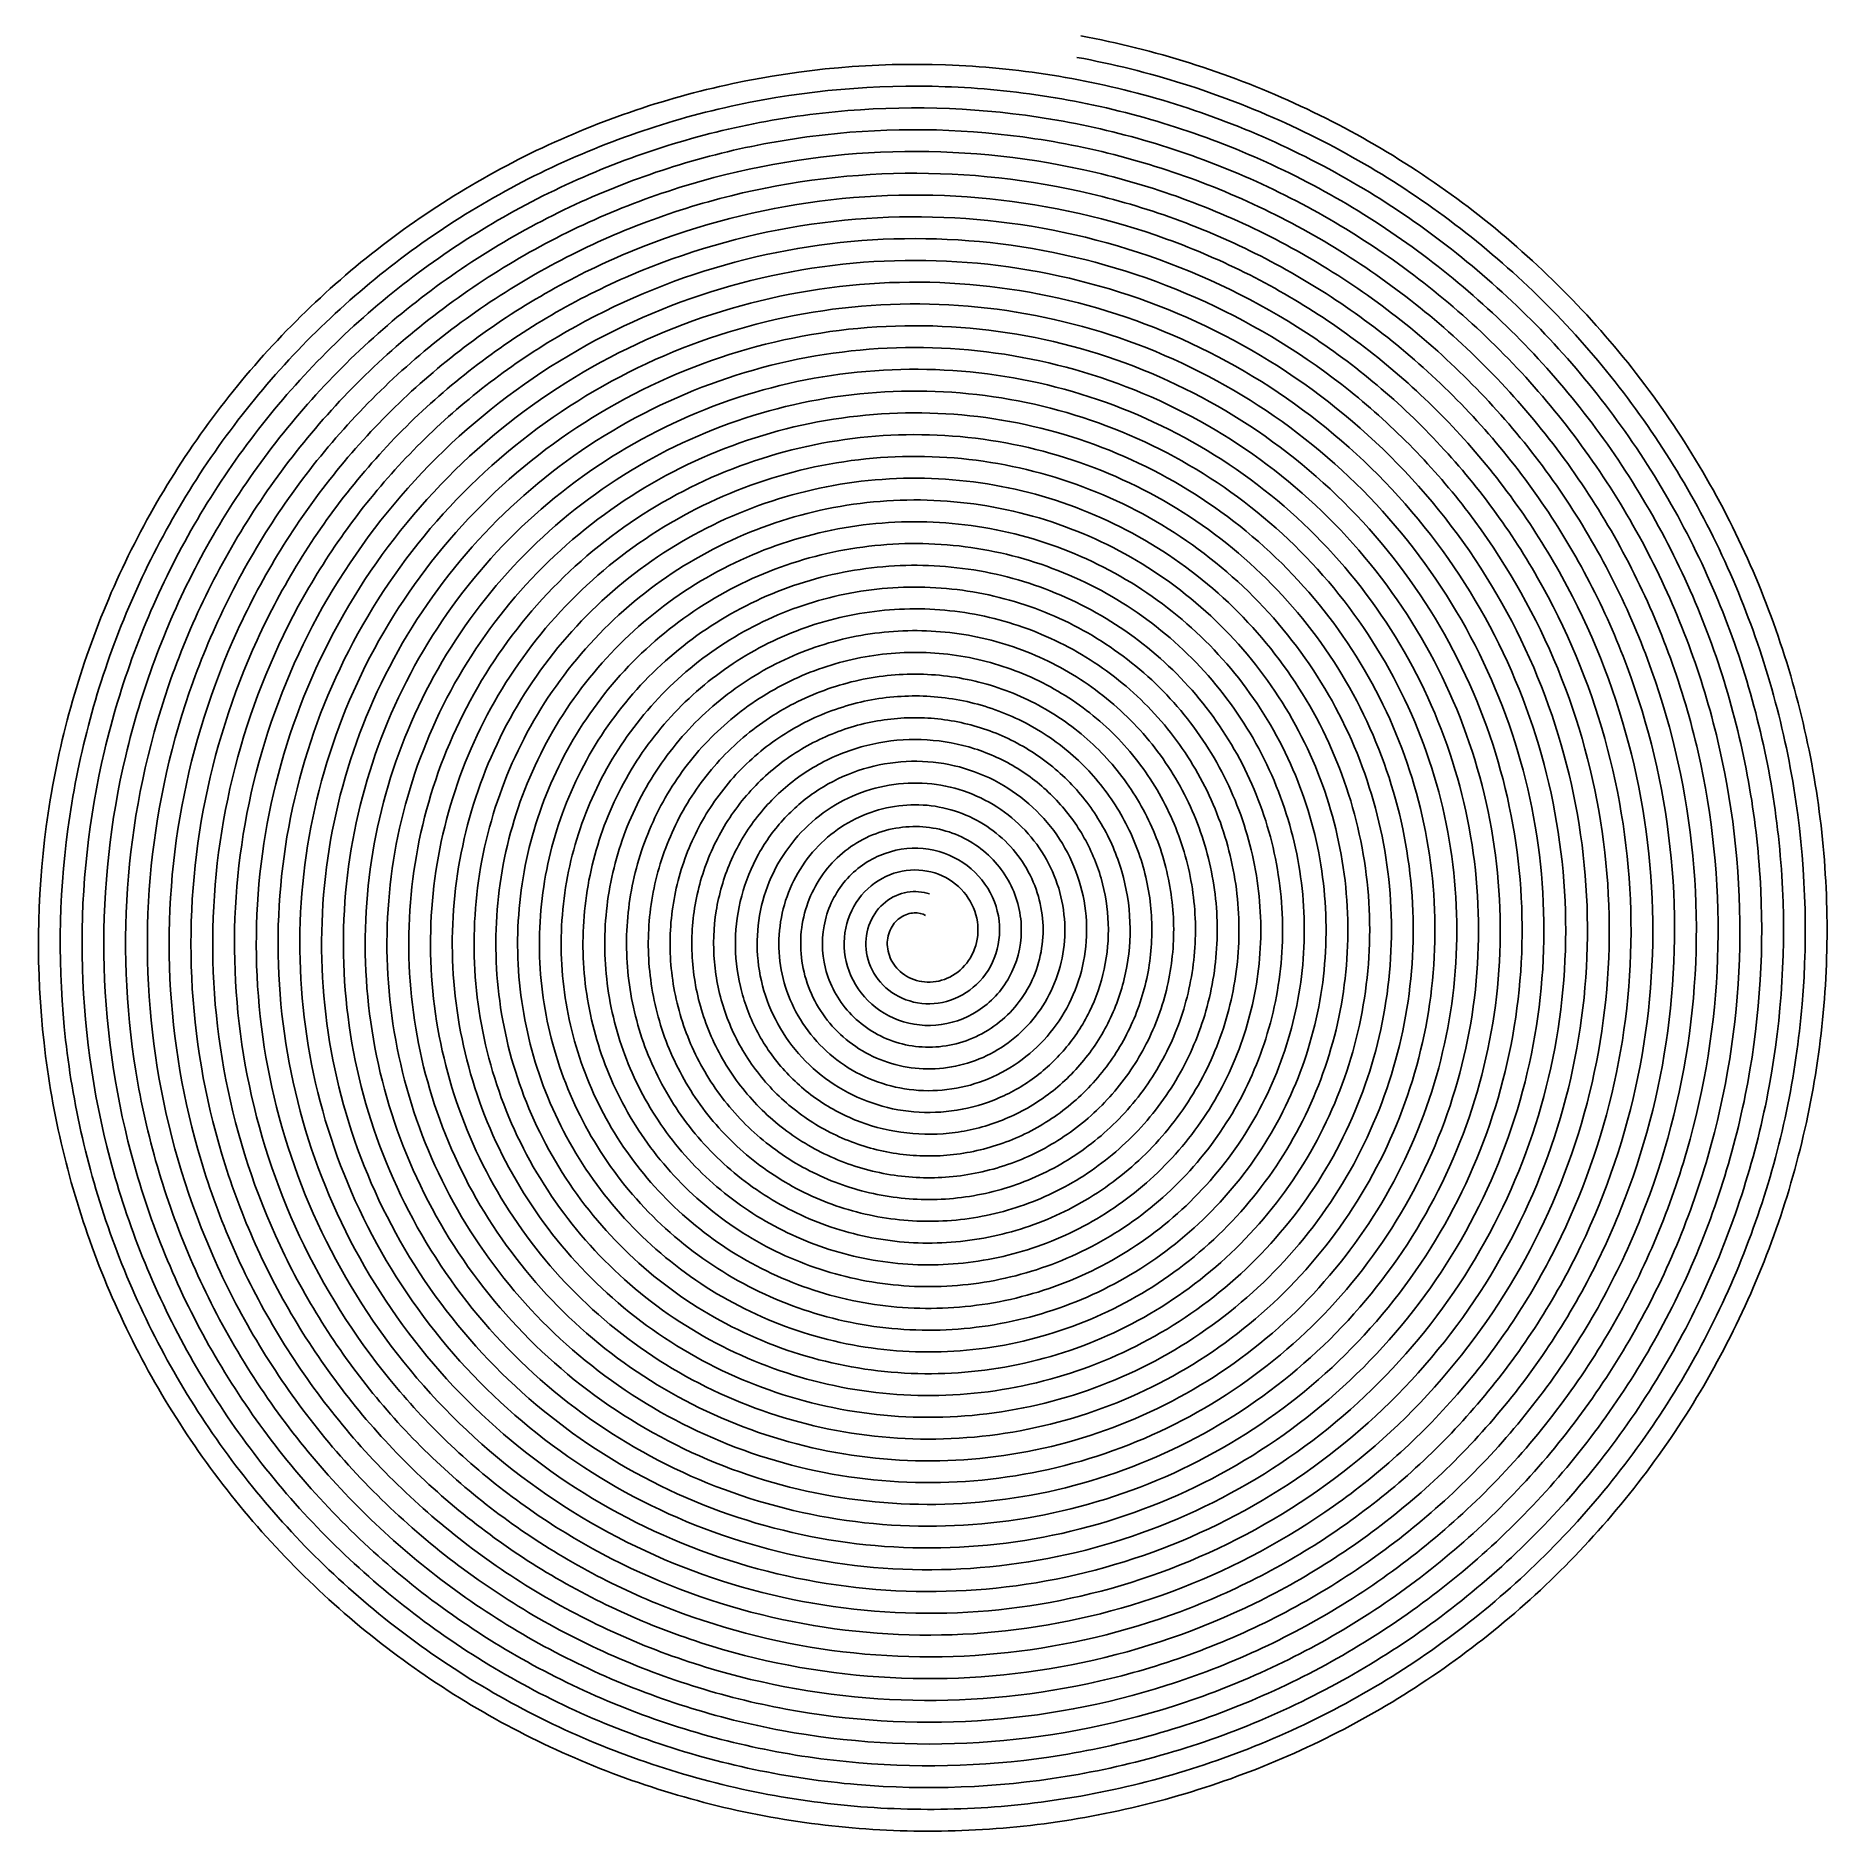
# Model space of a CAD drawing. Header units: millimetres. Extents: x -40.7 to 41.7, y -41.1 to 41.4.
import ezdxf

# ---------------------------------------------------------------- set-up
doc = ezdxf.new("R2010")
doc.units = ezdxf.units.MM

msp = doc.modelspace()

# ---------------------------------------------------------------- linework, layer by layer
at = {"color": 7, "linetype": 'Continuous', "lineweight": 25}
for points, knots in [([(0.347, 1.97), (0.034, 2.078), (-0.319, 2.11), (-1.022, 1.989), (-1.371, 1.836), (-1.97, 1.362), (-2.219, 1.04), (-2.536, 0.29), (-2.605, -0.138), (-2.521, -0.999), (-2.368, -1.432), (-1.854, -2.19), (-1.494, -2.515), (-0.636, -2.961), (-0.138, -3.08), (0.879, -3.063), (1.399, -2.925), (2.33, -2.4), (2.74, -2.013), (3.337, -1.066), (3.522, -0.506), (3.601, 0.662), (3.494, 1.268), (2.988, 2.38), (2.589, 2.884), (1.575, 3.653), (0.961, 3.917), (-0.346, 4.122), (-1.038, 4.061), (-2.335, 3.605), (-2.937, 3.209), (-3.897, 2.155), (-4.252, 1.497), (-4.611, 0.065), (-4.613, -0.708), (-4.238, -2.189), (-3.861, -2.894), (-2.795, -4.059), (-2.107, -4.516), (-0.569, -5.054), (0.279, -5.134), (1.939, -4.873), (2.749, -4.532), (4.128, -3.485), (4.697, -2.781), (5.439, -1.16), (5.611, -0.245), (5.496, 1.585), (5.207, 2.497), (4.213, 4.099), (3.508, 4.785), (1.831, 5.752), (0.861, 6.031), (-1.125, 6.091), (-2.138, 5.873), (-3.963, 4.965), (-4.772, 4.277), (-5.981, 2.574), (-6.379, 1.56), (-6.579, -0.033), (-6.58, -0.575), (-6.45, -1.65), (-6.318, -2.182), (-5.925, -3.205), (-5.664, -3.695), (-5.026, -4.601), (-4.65, -5.018), (-3.801, -5.75), (-3.329, -6.066), (-2.316, -6.575), (-1.775, -6.769), (-0.656, -7.019), (-0.078, -7.075), (1.081, -7.045), (1.662, -6.959), (2.791, -6.644), (3.339, -6.416), (4.368, -5.829), (4.85, -5.471), (5.715, -4.643), (6.098, -4.173), (6.743, -3.148), (7.003, -2.593), (7.382, -1.43), (7.501, -0.822), (7.587, 0.411), (7.554, 1.036), (7.335, 2.265), (7.149, 2.869), (6.632, 4.02), (6.301, 4.566), (5.511, 5.567), (5.053, 6.02), (4.033, 6.806), (3.473, 7.138), (2.281, 7.657), (1.65, 7.845), (0.356, 8.061), (-0.308, 8.089), (-1.629, 7.982), (-2.286, 7.847), (-3.554, 7.418), (-4.164, 7.124), (-5.3, 6.392), (-5.825, 5.955), (-6.757, 4.959), (-7.164, 4.402), (-7.832, 3.198), (-8.094, 2.553), (-8.452, 1.21), (-8.55, 0.514), (-8.571, -0.888), (-8.495, -1.593), (-8.172, -2.971), (-7.925, -3.642), (-7.271, -4.911), (-6.864, -5.508), (-5.912, -6.589), (-5.367, -7.073), (-4.17, -7.897), (-3.518, -8.237), (-2.145, -8.75), (-1.424, -8.923), (0.046, -9.087), (0.794, -9.079), (2.272, -8.88), (3.002, -8.688), (4.399, -8.131), (5.066, -7.764), (6.295, -6.876), (6.858, -6.354), (7.843, -5.183), (8.265, -4.535), (8.941, -3.148), (9.195, -2.411), (9.516, -0.889), (9.584, -0.105), (9.525, 1.462), (9.398, 2.245), (8.956, 3.763), (8.64, 4.498), (7.836, 5.873), (7.347, 6.514), (6.224, 7.662), (5.589, 8.169), (4.208, 9.016), (3.463, 9.356), (1.907, 9.845), (1.095, 9.995), (-0.547, 10.092), (-1.377, 10.039), (-3.006, 9.731), (-3.804, 9.476), (-5.321, 8.776), (-6.039, 8.331), (-7.35, 7.275), (-7.942, 6.665), (-8.965, 5.312), (-9.394, 4.569), (-10.062, 2.997), (-10.3, 2.166), (-10.566, 0.465), (-10.595, -0.405), (-10.44, -2.132), (-10.255, -2.989), (-9.68, -4.638), (-9.289, -5.431), (-8.323, -6.901), (-7.747, -7.58), (-6.443, -8.78), (-5.714, -9.302), (-4.146, -10.155), (-3.306, -10.486), (-1.565, -10.936), (-0.664, -11.054), (1.147, -11.066), (2.056, -10.961), (3.828, -10.53), (4.69, -10.204), (6.316, -9.349), (7.078, -8.819), (8.456, -7.586), (9.072, -6.883), (10.116, -5.341), (10.544, -4.503), (11.186, -2.742), (11.4, -1.818), (11.596, 0.059), (11.578, 1.013), (11.31, 2.894), (11.059, 3.821), (10.336, 5.593), (9.865, 6.437), (8.726, 7.99), (8.058, 8.698), (6.566, 9.936), (5.741, 10.464), (3.981, 11.307), (3.046, 11.622), (1.121, 12.014), (0.132, 12.092), (-1.843, 12.004), (-2.828, 11.838), (-4.735, 11.268), (-5.656, 10.865), (-7.378, 9.843), (-8.179, 9.224), (-9.609, 7.805), (-10.24, 7.004), (-11.289, 5.269), (-11.708, 4.334), (-12.308, 2.383), (-12.488, 1.368), (-12.596, -0.683), (-12.524, -1.719), (-12.128, -3.747), (-11.804, -4.739), (-10.921, -6.622), (-10.362, -7.511), (-9.04, -9.133), (-8.277, -9.864), (-6.59, -11.123), (-5.666, -11.65), (-3.712, -12.466), (-2.682, -12.754), (-0.575, -13.072), (0.501, -13.102), (2.634, -12.897), (3.691, -12.663), (5.723, -11.941), (6.697, -11.454), (8.503, -10.253), (9.334, -9.54), (10.803, -7.926), (11.439, -7.027), (12.477, -5.094), (12.879, -4.06), (13.419, -1.92), (13.557, -0.814), (13.561, 1.406), (13.426, 2.519), (12.887, 4.685), (12.483, 5.739), (11.427, 7.72), (10.775, 8.649), (9.261, 10.324), (8.398, 11.07), (6.512, 12.334), (5.488, 12.851), (3.338, 13.623), (2.213, 13.877), (-0.072, 14.104), (-1.232, 14.077), (-3.516, 13.74), (-4.641, 13.43), (-6.787, 12.542), (-7.808, 11.965), (-9.684, 10.575), (-10.539, 9.763), (-12.029, 7.948), (-12.664, 6.947), (-13.673, 4.814), (-14.048, 3.682), (-14.511, 1.354), (-14.6, 0.159), (-14.483, -2.224), (-14.277, -3.412), (-13.581, -5.707), (-13.09, -6.815), (-11.85, -8.883), (-11.1, -9.843), (-9.386, -11.557), (-8.42, -12.31), (-6.329, -13.562), (-5.204, -14.061), (-2.859, -14.771), (-1.64, -14.982), (0.82, -15.101), (2.06, -15.009), (4.487, -14.524), (5.674, -14.131), (7.923, -13.065), (8.984, -12.393), (10.916, -10.804), (11.786, -9.889), (13.281, -7.868), (13.906, -6.763), (14.87, -4.427), (15.209, -3.197), (15.578, -0.685), (15.608, 0.597), (15.355, 3.136), (15.071, 4.394), (14.203, 6.807), (13.619, 7.963), (12.184, 10.104), (11.332, 11.089), (9.41, 12.825), (8.339, 13.577), (6.041, 14.8), (4.814, 15.271), (2.275, 15.902), (0.964, 16.061), (-1.665, 16.056), (-2.982, 15.891), (-5.543, 15.244), (-6.787, 14.762), (-9.125, 13.505), (-10.219, 12.731), (-12.191, 10.936), (-13.069, 9.914), (-14.552, 7.682), (-15.158, 6.472), (-16.059, 3.935), (-16.354, 2.608), (-16.612, -0.085), (-16.576, -1.451), (-16.17, -4.139), (-15.8, -5.461), (-14.748, -7.981), (-14.066, -9.179), (-12.425, -11.378), (-11.467, -12.379), (-9.331, -14.122), (-8.153, -14.863), (-5.646, -16.04), (-4.317, -16.475), (-1.587, -17.009), (-0.186, -17.108), (2.605, -16.962), (3.995, -16.717), (6.679, -15.893), (7.973, -15.315), (10.388, -13.857), (11.508, -12.977), (13.504, -10.967), (14.381, -9.836), (15.835, -7.39), (16.413, -6.074), (17.233, -3.336), (17.475, -1.913), (17.606, 0.956), (17.494, 2.401), (16.921, 5.228), (16.459, 6.609), (15.21, 9.223), (14.423, 10.456), (12.568, 12.699), (11.501, 13.708), (9.146, 15.439), (7.86, 16.162), (5.143, 17.274), (3.713, 17.664), (0.795, 18.084), (-0.693, 18.115), (-3.639, 17.812), (-5.096, 17.479), (-7.892, 16.465), (-9.23, 15.785), (-11.706, 14.114), (-12.843, 13.125), (-14.848, 10.894), (-15.714, 9.652), (-17.122, 6.989), (-17.663, 5.568), (-18.385, 2.63), (-18.565, 1.114), (-18.551, -1.924), (-18.356, -3.445), (-17.601, -6.4), (-17.041, -7.835), (-15.584, -10.529), (-14.687, -11.789), (-12.61, -14.059), (-11.43, -15.067), (-8.853, -16.771), (-7.457, -17.465), (-4.532, -18.495), (-3.002, -18.831), (0.099, -19.121), (1.67, -19.074), (4.761, -18.599), (6.28, -18.171), (9.175, -16.954), (10.55, -16.166), (13.073, -14.275), (14.22, -13.171), (16.215, -10.714), (17.062, -9.359), (18.406, -6.479), (18.901, -4.953), (19.506, -1.82), (19.616, -0.213), (19.441, 2.987), (19.156, 4.578), (18.205, 7.651), (17.539, 9.132), (15.863, 11.893), (14.853, 13.172), (12.548, 15.452), (11.252, 16.451), (8.45, 18.108), (6.945, 18.766), (3.812, 19.696), (2.185, 19.969), (-1.092, 20.11), (-2.743, 19.979), (-5.969, 19.317), (-7.544, 18.786), (-10.524, 17.355), (-11.929, 16.454), (-14.482, 14.333), (-15.629, 13.113), (-17.598, 10.424), (-18.418, 8.956), (-19.678, 5.858), (-20.119, 4.229), (-20.59, 0.905), (-20.621, -0.789), (-20.27, -4.141), (-19.887, -5.798), (-18.727, -8.976), (-17.95, -10.496), (-16.045, -13.307), (-14.918, -14.598), (-12.377, -16.87), (-10.964, -17.852), (-7.937, -19.445), (-6.322, -20.056), (-2.985, -20.868), (-1.264, -21.069), (2.183, -21.046), (3.908, -20.822), (7.258, -19.958), (8.883, -19.319), (11.934, -17.662), (13.36, -16.643), (15.926, -14.285), (17.066, -12.946), (18.989, -10.024), (19.772, -8.442), (20.932, -5.128), (21.308, -3.397), (21.629, 0.112), (21.573, 1.889), (21.029, 5.383), (20.542, 7.1), (19.16, 10.369), (18.266, 11.921), (16.124, 14.767), (14.876, 16.06), (12.096, 18.308), (10.565, 19.262), (7.311, 20.772), (5.588, 21.328), (2.052, 22.004), (0.239, 22.125), (-3.368, 21.921), (-5.162, 21.596), (-8.623, 20.518), (-10.291, 19.764), (-13.397, 17.87), (-14.837, 16.73), (-17.399, 14.129), (-18.522, 12.668), (-20.381, 9.511), (-21.118, 7.815), (-22.159, 4.288), (-22.462, 2.458), (-22.615, -1.228), (-22.464, -3.084), (-21.713, -6.71), (-21.114, -8.479), (-19.499, -11.825), (-18.484, -13.401), (-16.097, -16.265), (-14.725, -17.551), (-11.703, -19.756), (-10.053, -20.674), (-6.574, -22.082), (-4.745, -22.573), (-1.015, -23.096), (0.886, -23.128), (4.643, -22.727), (6.501, -22.295), (10.06, -20.989), (11.763, -20.115), (14.909, -17.976), (16.352, -16.71), (18.893, -13.861), (19.989, -12.277), (21.767, -8.884), (22.448, -7.076), (23.351, -3.34), (23.573, -1.414), (23.541, 2.442), (23.287, 4.371), (22.316, 8.115), (21.598, 9.931), (19.74, 13.338), (18.599, 14.93), (15.96, 17.793), (14.461, 19.065), (11.195, 21.207), (9.426, 22.079), (5.725, 23.368), (3.792, 23.785), (-0.125, 24.137), (-2.108, 24.072), (-6.006, 23.459), (-7.92, 22.912), (-11.563, 21.366), (-13.292, 20.367), (-16.461, 17.974), (-17.9, 16.58), (-20.4, 13.479), (-21.461, 11.771), (-23.138, 8.144), (-23.754, 6.224), (-24.501, 2.285), (-24.633, 0.266), (-24.4, -3.749), (-24.036, -5.745), (-22.83, -9.596), (-21.989, -11.449), (-19.877, -14.902), (-18.607, -16.501), (-15.71, -19.346), (-14.084, -20.592), (-10.571, -22.655), (-8.685, -23.471), (-4.765, -24.621), (-2.731, -24.956), (1.365, -25.119), (3.426, -24.949), (7.45, -24.11), (9.414, -23.442), (13.126, -21.644), (14.874, -20.515), (18.048, -17.861), (19.473, -16.337), (21.914, -12.981), (22.929, -11.15), (24.486, -7.289), (25.028, -5.26), (25.602, -1.125), (25.635, 0.982), (25.185, 5.146), (24.703, 7.203), (23.251, 11.145), (22.28, 13.029), (19.906, 16.51), (18.503, 18.107), (15.344, 20.915), (13.59, 22.127), (9.832, 24.09), (7.829, 24.841), (3.695, 25.834), (1.564, 26.077), (-2.701, 26.036), (-4.834, 25.752), (-8.973, 24.673), (-10.979, 23.877), (-14.743, 21.818), (-16.501, 20.555), (-19.661, 17.634), (-21.063, 15.977), (-23.426, 12.365), (-24.386, 10.411), (-25.804, 6.321), (-26.262, 4.186), (-26.645, -0.138), (-26.571, -2.327), (-25.889, -6.628), (-25.283, -8.739), (-23.572, -12.757), (-22.467, -14.664), (-19.823, -18.155), (-18.284, -19.741), (-14.861, -22.493), (-12.977, -23.661), (-8.976, -25.504), (-6.859, -26.181), (-2.518, -26.999), (-0.293, -27.141), (4.13, -26.879), (6.328, -26.475), (10.568, -25.142), (12.608, -24.214), (16.407, -21.884), (18.166, -20.483), (21.294, -17.291), (22.663, -15.5), (24.928, -11.632), (25.823, -9.556), (27.084, -5.241), (27.449, -3.003), (27.624, 1.501), (27.434, 3.767), (26.506, 8.191), (25.769, 10.349), (23.789, 14.427), (22.546, 16.347), (19.626, 19.831), (17.949, 21.395), (14.259, 24.072), (12.246, 25.185), (8.005, 26.891), (5.776, 27.483), (1.234, 28.108), (-1.078, 28.141), (-5.648, 27.642), (-7.905, 27.111), (-12.229, 25.512), (-14.295, 24.445), (-18.112, 21.837), (-19.862, 20.295), (-22.938, 16.828), (-24.264, 14.902), (-26.412, 10.78), (-27.233, 8.583), (-28.317, 4.05), (-28.581, 1.714), (-28.531, -2.96), (-28.218, -5.297), (-27.03, -9.83), (-26.156, -12.027), (-23.897, -16.147), (-22.511, -18.071), (-19.309, -21.528), (-17.493, -23.062), (-13.536, -25.644), (-11.396, -26.693), (-6.918, -28.241), (-4.581, -28.74), (0.152, -29.154), (2.546, -29.069), (7.25, -28.319), (9.559, -27.654), (13.951, -25.778), (16.035, -24.568), (19.85, -21.673), (21.581, -19.989), (24.586, -16.244), (25.86, -14.184), (27.87, -9.809), (28.607, -7.495), (29.497, -2.75), (29.649, -0.32), (29.358, 4.511), (28.915, 6.912), (27.455, 11.54), (26.438, 13.767), (23.891, 17.912), (22.36, 19.83), (18.872, 23.241), (16.915, 24.733), (12.692, 27.201), (10.426, 28.176), (5.718, 29.547), (3.276, 29.943), (-1.637, 30.129), (-4.108, 29.919), (-8.932, 28.903), (-11.284, 28.097), (-15.728, 25.933), (-17.819, 24.576), (-21.614, 21.39), (-23.317, 19.561), (-26.231, 15.537), (-27.441, 13.343), (-29.295, 8.72), (-29.938, 6.292), (-30.614, 1.344), (-30.648, -1.174), (-30.1, -6.15), (-29.519, -8.608), (-27.774, -13.314), (-26.611, -15.562), (-23.767, -19.713), (-22.088, -21.616), (-18.311, -24.961), (-16.215, -26.402), (-11.727, -28.734), (-9.337, -29.625), (-4.405, -30.8), (-1.864, -31.085), (3.219, -31.026), (5.76, -30.683), (10.688, -29.387), (13.075, -28.435), (17.552, -25.975), (19.641, -24.467), (23.396, -20.984), (25.06, -19.009), (27.863, -14.707), (29, -12.381), (30.677, -7.515), (31.217, -4.975), (31.662, 0.165), (31.568, 2.766), (30.749, 7.873), (30.024, 10.379), (27.984, 15.145), (26.668, 17.406), (23.523, 21.544), (21.693, 23.421), (17.626, 26.679), (15.39, 28.059), (10.642, 30.237), (8.13, 31.034), (2.983, 31.994), (0.347, 32.157), (-4.892, 31.838), (-7.495, 31.354), (-12.512, 29.767), (-14.925, 28.663), (-19.417, 25.897), (-21.495, 24.236), (-25.188, 20.453), (-26.804, 18.331), (-29.474, 13.753), (-30.528, 11.296), (-32.009, 6.194), (-32.436, 3.549), (-32.633, -1.774), (-32.404, -4.45), (-31.299, -9.673), (-30.424, -12.219), (-28.078, -17.029), (-26.607, -19.292), (-23.154, -23.397), (-21.173, -25.238), (-16.815, -28.389), (-14.44, -29.697), (-9.436, -31.699), (-6.807, -32.392), (-1.454, -33.12), (1.27, -33.154), (6.653, -32.558), (9.31, -31.927), (14.398, -30.036), (16.828, -28.776), (21.315, -25.698), (23.371, -23.88), (26.983, -19.795), (28.54, -17.527), (31.057, -12.675), (32.018, -10.091), (33.284, -4.76), (33.588, -2.014), (33.521, 3.478), (33.148, 6.223), (31.745, 11.545), (30.714, 14.123), (28.053, 18.957), (26.423, 21.212), (22.659, 25.263), (20.524, 27.059), (15.878, 30.081), (13.365, 31.307), (8.111, 33.114), (5.37, 33.694), (-0.178, 34.17), (-2.985, 34.067), (-8.495, 33.179), (-11.198, 32.395), (-16.339, 30.19), (-18.777, 28.769), (-23.238, 25.372), (-25.262, 23.397), (-28.772, 19.009), (-30.259, 16.596), (-32.603, 11.474), (-33.46, 8.766), (-34.492, 3.216), (-34.666, 0.374), (-34.317, -5.273), (-33.794, -8.079), (-32.079, -13.484), (-30.888, -16.084), (-27.904, -20.922), (-26.113, -23.159), (-22.034, -27.136), (-19.747, -28.875), (-14.813, -31.747), (-12.167, -32.881), (-6.67, -34.472), (-3.821, -34.93), (1.91, -35.138), (4.791, -34.889), (10.414, -33.696), (13.154, -32.752), (18.33, -30.223), (20.764, -28.638), (25.18, -24.918), (27.16, -22.785), (30.547, -18.093), (31.953, -15.537), (34.103, -10.151), (34.847, -7.323), (35.626, -1.564), (35.661, 1.367), (35.015, 7.155), (34.335, 10.012), (32.298, 15.482), (30.941, 18.095), (27.628, 22.916), (25.673, 25.125), (21.279, 29.006), (18.84, 30.677), (13.623, 33.379), (10.845, 34.41), (5.115, 35.767), (2.164, 36.092), (-3.737, 36.016), (-6.685, 35.613), (-12.403, 34.102), (-15.171, 32.993), (-20.361, 30.131), (-22.782, 28.379), (-27.131, 24.333), (-29.057, 22.04), (-32.299, 17.048), (-33.614, 14.35), (-35.55, 8.708), (-36.171, 5.765), (-36.679, -0.191), (-36.566, -3.204), (-35.609, -9.117), (-34.765, -12.018), (-32.395, -17.534), (-30.869, -20.148), (-27.222, -24.933), (-25.102, -27.102), (-20.391, -30.865), (-17.802, -32.458), (-12.307, -34.969), (-9.402, -35.887), (-3.448, -36.989), (-0.401, -37.174), (5.654, -36.796), (8.662, -36.233), (14.456, -34.392), (17.243, -33.112), (22.426, -29.911), (24.823, -27.989), (29.083, -23.615), (30.945, -21.163), (34.02, -15.874), (35.233, -13.037), (36.935, -7.147), (37.423, -4.094), (37.643, 2.046), (37.374, 5.133), (36.092, 11.154), (35.08, 14.089), (32.367, 19.63), (30.668, 22.237), (26.683, 26.963), (24.396, 29.082), (19.372, 32.705), (16.633, 34.209), (10.867, 36.507), (7.839, 37.302), (1.674, 38.132), (-1.463, 38.167), (-7.657, 37.473), (-10.715, 36.743), (-16.567, 34.56), (-19.361, 33.106), (-24.518, 29.559), (-26.88, 27.466), (-31.028, 22.762), (-32.815, 20.152), (-35.702, 14.57), (-36.803, 11.599), (-38.25, 5.47), (-38.596, 2.313), (-38.511, -3.996), (-38.079, -7.148), (-36.459, -13.26), (-35.272, -16.219), (-32.209, -21.766), (-30.335, -24.353), (-26.008, -28.998), (-23.556, -31.056), (-18.219, -34.518), (-15.335, -35.921), (-9.305, -37.986), (-6.159, -38.648), (0.204, -39.187), (3.423, -39.064), (9.739, -38.039), (12.838, -37.136), (18.728, -34.601), (21.519, -32.97), (26.627, -29.072), (28.943, -26.806), (32.958, -21.774), (34.657, -19.008), (37.335, -13.139), (38.313, -10.037), (39.487, -3.681), (39.682, -0.428), (39.275, 6.036), (38.673, 9.245), (36.704, 15.428), (35.337, 18.401), (31.918, 23.931), (29.866, 26.488), (25.196, 31.03), (22.579, 33.016), (16.934, 36.294), (13.907, 37.586), (7.623, 39.398), (4.366, 39.917), (-2.182, 40.147), (-5.474, 39.859), (-11.895, 38.489), (-15.024, 37.407), (-20.931, 34.512), (-23.709, 32.699), (-28.746, 28.447), (-31.004, 26.008), (-34.864, 20.65), (-36.465, 17.73), (-38.911, 11.582), (-39.757, 8.355), (-40.638, 1.784), (-40.674, -1.559), (-39.93, -8.16), (-39.151, -11.417), (-36.822, -17.651), (-35.271, -20.627), (-31.49, -26.119), (-29.258, -28.634), (-24.246, -33.051), (-21.465, -34.952), (-15.518, -38.024), (-12.353, -39.195), (-5.825, -40.733), (-2.463, -41.1), (4.255, -41.005), (7.611, -40.544), (14.118, -38.816), (17.267, -37.551), (23.17, -34.288), (25.923, -32.291), (30.865, -27.683), (33.055, -25.072), (36.736, -19.39), (38.228, -16.319), (40.423, -9.901), (41.125, -6.554), (41.695, 0.218), (41.563, 3.642), (40.469, 10.362), (39.507, 13.657), (36.807, 19.922), (35.07, 22.89), (30.921, 28.321), (28.51, 30.783), (23.157, 35.051), (20.214, 36.857), (13.972, 39.701), (10.673, 40.74), (7.293, 41.362)], [0, 0, 0, 0, 0.003906, 0.003906, 0.007812, 0.007812, 0.011719, 0.011719, 0.015625, 0.015625, 0.019531, 0.019531, 0.023438, 0.023438, 0.027344, 0.027344, 0.03125, 0.03125, 0.035156, 0.035156, 0.039062, 0.039062, 0.042969, 0.042969, 0.046875, 0.046875, 0.050781, 0.050781, 0.054688, 0.054688, 0.058594, 0.058594, 0.0625, 0.0625, 0.066406, 0.066406, 0.070312, 0.070312, 0.074219, 0.074219, 0.078125, 0.078125, 0.082031, 0.082031, 0.085938, 0.085938, 0.089844, 0.089844, 0.09375, 0.09375, 0.097656, 0.097656, 0.101562, 0.101562, 0.105469, 0.105469, 0.109375, 0.109375, 0.113281, 0.113281, 0.115234, 0.115234, 0.117188, 0.117188, 0.119141, 0.119141, 0.121094, 0.121094, 0.123047, 0.123047, 0.125, 0.125, 0.126953, 0.126953, 0.128906, 0.128906, 0.130859, 0.130859, 0.132813, 0.132813, 0.134766, 0.134766, 0.136719, 0.136719, 0.138672, 0.138672, 0.140625, 0.140625, 0.142578, 0.142578, 0.144531, 0.144531, 0.146484, 0.146484, 0.148438, 0.148438, 0.150391, 0.150391, 0.152344, 0.152344, 0.154297, 0.154297, 0.15625, 0.15625, 0.158203, 0.158203, 0.160156, 0.160156, 0.162109, 0.162109, 0.164063, 0.164063, 0.166016, 0.166016, 0.167969, 0.167969, 0.169922, 0.169922, 0.171875, 0.171875, 0.173828, 0.173828, 0.175781, 0.175781, 0.177734, 0.177734, 0.179688, 0.179688, 0.181641, 0.181641, 0.183594, 0.183594, 0.185547, 0.185547, 0.1875, 0.1875, 0.189453, 0.189453, 0.191406, 0.191406, 0.193359, 0.193359, 0.195313, 0.195313, 0.197266, 0.197266, 0.199219, 0.199219, 0.201172, 0.201172, 0.203125, 0.203125, 0.205078, 0.205078, 0.207031, 0.207031, 0.208984, 0.208984, 0.210938, 0.210938, 0.212891, 0.212891, 0.214844, 0.214844, 0.216797, 0.216797, 0.21875, 0.21875, 0.220703, 0.220703, 0.222656, 0.222656, 0.224609, 0.224609, 0.226563, 0.226563, 0.228516, 0.228516, 0.230469, 0.230469, 0.232422, 0.232422, 0.234375, 0.234375, 0.236328, 0.236328, 0.238281, 0.238281, 0.240234, 0.240234, 0.242188, 0.242188, 0.244141, 0.244141, 0.246094, 0.246094, 0.248047, 0.248047, 0.25, 0.25, 0.251953, 0.251953, 0.253906, 0.253906, 0.255859, 0.255859, 0.257813, 0.257813, 0.259766, 0.259766, 0.261719, 0.261719, 0.263672, 0.263672, 0.265625, 0.265625, 0.267578, 0.267578, 0.269531, 0.269531, 0.271484, 0.271484, 0.273438, 0.273438, 0.275391, 0.275391, 0.277344, 0.277344, 0.279297, 0.279297, 0.28125, 0.28125, 0.283203, 0.283203, 0.285156, 0.285156, 0.287109, 0.287109, 0.289063, 0.289063, 0.291016, 0.291016, 0.292969, 0.292969, 0.294922, 0.294922, 0.296875, 0.296875, 0.298828, 0.298828, 0.300781, 0.300781, 0.302734, 0.302734, 0.304688, 0.304688, 0.306641, 0.306641, 0.308594, 0.308594, 0.310547, 0.310547, 0.3125, 0.3125, 0.314453, 0.314453, 0.316406, 0.316406, 0.318359, 0.318359, 0.320313, 0.320313, 0.322266, 0.322266, 0.324219, 0.324219, 0.326172, 0.326172, 0.328125, 0.328125, 0.330078, 0.330078, 0.332031, 0.332031, 0.333984, 0.333984, 0.335938, 0.335938, 0.337891, 0.337891, 0.339844, 0.339844, 0.341797, 0.341797, 0.34375, 0.34375, 0.345703, 0.345703, 0.347656, 0.347656, 0.349609, 0.349609, 0.351563, 0.351563, 0.353516, 0.353516, 0.355469, 0.355469, 0.357422, 0.357422, 0.359375, 0.359375, 0.361328, 0.361328, 0.363281, 0.363281, 0.365234, 0.365234, 0.367188, 0.367188, 0.369141, 0.369141, 0.371094, 0.371094, 0.373047, 0.373047, 0.375, 0.375, 0.376953, 0.376953, 0.378906, 0.378906, 0.380859, 0.380859, 0.382813, 0.382813, 0.384766, 0.384766, 0.386719, 0.386719, 0.388672, 0.388672, 0.390625, 0.390625, 0.392578, 0.392578, 0.394531, 0.394531, 0.396484, 0.396484, 0.398438, 0.398438, 0.400391, 0.400391, 0.402344, 0.402344, 0.404297, 0.404297, 0.40625, 0.40625, 0.408203, 0.408203, 0.410156, 0.410156, 0.412109, 0.412109, 0.414063, 0.414063, 0.416016, 0.416016, 0.417969, 0.417969, 0.419922, 0.419922, 0.421875, 0.421875, 0.423828, 0.423828, 0.425781, 0.425781, 0.427734, 0.427734, 0.429688, 0.429688, 0.431641, 0.431641, 0.433594, 0.433594, 0.435547, 0.435547, 0.4375, 0.4375, 0.439453, 0.439453, 0.441406, 0.441406, 0.443359, 0.443359, 0.445313, 0.445313, 0.447266, 0.447266, 0.449219, 0.449219, 0.451172, 0.451172, 0.453125, 0.453125, 0.455078, 0.455078, 0.457031, 0.457031, 0.458984, 0.458984, 0.460938, 0.460938, 0.462891, 0.462891, 0.464844, 0.464844, 0.466797, 0.466797, 0.46875, 0.46875, 0.470703, 0.470703, 0.472656, 0.472656, 0.474609, 0.474609, 0.476563, 0.476563, 0.478516, 0.478516, 0.480469, 0.480469, 0.482422, 0.482422, 0.484375, 0.484375, 0.486328, 0.486328, 0.488281, 0.488281, 0.490234, 0.490234, 0.492188, 0.492188, 0.494141, 0.494141, 0.496094, 0.496094, 0.498047, 0.498047, 0.5, 0.5, 0.501953, 0.501953, 0.503906, 0.503906, 0.505859, 0.505859, 0.507812, 0.507812, 0.509766, 0.509766, 0.511719, 0.511719, 0.513672, 0.513672, 0.515625, 0.515625, 0.517578, 0.517578, 0.519531, 0.519531, 0.521484, 0.521484, 0.523438, 0.523438, 0.525391, 0.525391, 0.527344, 0.527344, 0.529297, 0.529297, 0.53125, 0.53125, 0.533203, 0.533203, 0.535156, 0.535156, 0.537109, 0.537109, 0.539062, 0.539062, 0.541016, 0.541016, 0.542969, 0.542969, 0.544922, 0.544922, 0.546875, 0.546875, 0.548828, 0.548828, 0.550781, 0.550781, 0.552734, 0.552734, 0.554688, 0.554688, 0.556641, 0.556641, 0.558594, 0.558594, 0.560547, 0.560547, 0.5625, 0.5625, 0.564453, 0.564453, 0.566406, 0.566406, 0.568359, 0.568359, 0.570312, 0.570312, 0.572266, 0.572266, 0.574219, 0.574219, 0.576172, 0.576172, 0.578125, 0.578125, 0.580078, 0.580078, 0.582031, 0.582031, 0.583984, 0.583984, 0.585938, 0.585938, 0.587891, 0.587891, 0.589844, 0.589844, 0.591797, 0.591797, 0.59375, 0.59375, 0.595703, 0.595703, 0.597656, 0.597656, 0.599609, 0.599609, 0.601562, 0.601562, 0.603516, 0.603516, 0.605469, 0.605469, 0.607422, 0.607422, 0.609375, 0.609375, 0.611328, 0.611328, 0.613281, 0.613281, 0.615234, 0.615234, 0.617188, 0.617188, 0.619141, 0.619141, 0.621094, 0.621094, 0.623047, 0.623047, 0.625, 0.625, 0.626953, 0.626953, 0.628906, 0.628906, 0.630859, 0.630859, 0.632812, 0.632812, 0.634766, 0.634766, 0.636719, 0.636719, 0.638672, 0.638672, 0.640625, 0.640625, 0.642578, 0.642578, 0.644531, 0.644531, 0.646484, 0.646484, 0.648438, 0.648438, 0.650391, 0.650391, 0.652344, 0.652344, 0.654297, 0.654297, 0.65625, 0.65625, 0.658203, 0.658203, 0.660156, 0.660156, 0.662109, 0.662109, 0.664062, 0.664062, 0.666016, 0.666016, 0.667969, 0.667969, 0.669922, 0.669922, 0.671875, 0.671875, 0.673828, 0.673828, 0.675781, 0.675781, 0.677734, 0.677734, 0.679688, 0.679688, 0.681641, 0.681641, 0.683594, 0.683594, 0.685547, 0.685547, 0.6875, 0.6875, 0.689453, 0.689453, 0.691406, 0.691406, 0.693359, 0.693359, 0.695312, 0.695312, 0.697266, 0.697266, 0.699219, 0.699219, 0.701172, 0.701172, 0.703125, 0.703125, 0.705078, 0.705078, 0.707031, 0.707031, 0.708984, 0.708984, 0.710938, 0.710938, 0.712891, 0.712891, 0.714844, 0.714844, 0.716797, 0.716797, 0.71875, 0.71875, 0.720703, 0.720703, 0.722656, 0.722656, 0.724609, 0.724609, 0.726562, 0.726562, 0.728516, 0.728516, 0.730469, 0.730469, 0.732422, 0.732422, 0.734375, 0.734375, 0.736328, 0.736328, 0.738281, 0.738281, 0.740234, 0.740234, 0.742188, 0.742188, 0.744141, 0.744141, 0.746094, 0.746094, 0.748047, 0.748047, 0.75, 0.75, 0.751953, 0.751953, 0.753906, 0.753906, 0.755859, 0.755859, 0.757812, 0.757812, 0.759766, 0.759766, 0.761719, 0.761719, 0.763672, 0.763672, 0.765625, 0.765625, 0.767578, 0.767578, 0.769531, 0.769531, 0.771484, 0.771484, 0.773437, 0.773437, 0.775391, 0.775391, 0.777344, 0.777344, 0.779297, 0.779297, 0.78125, 0.78125, 0.783203, 0.783203, 0.785156, 0.785156, 0.787109, 0.787109, 0.789062, 0.789062, 0.791016, 0.791016, 0.792969, 0.792969, 0.794922, 0.794922, 0.796875, 0.796875, 0.798828, 0.798828, 0.800781, 0.800781, 0.802734, 0.802734, 0.804687, 0.804687, 0.806641, 0.806641, 0.808594, 0.808594, 0.810547, 0.810547, 0.8125, 0.8125, 0.814453, 0.814453, 0.816406, 0.816406, 0.818359, 0.818359, 0.820312, 0.820312, 0.822266, 0.822266, 0.824219, 0.824219, 0.826172, 0.826172, 0.828125, 0.828125, 0.830078, 0.830078, 0.832031, 0.832031, 0.833984, 0.833984, 0.835937, 0.835937, 0.837891, 0.837891, 0.839844, 0.839844, 0.841797, 0.841797, 0.84375, 0.84375, 0.845703, 0.845703, 0.847656, 0.847656, 0.849609, 0.849609, 0.851562, 0.851562, 0.853516, 0.853516, 0.855469, 0.855469, 0.857422, 0.857422, 0.859375, 0.859375, 0.861328, 0.861328, 0.863281, 0.863281, 0.865234, 0.865234, 0.867187, 0.867187, 0.869141, 0.869141, 0.871094, 0.871094, 0.873047, 0.873047, 0.875, 0.875, 0.876953, 0.876953, 0.878906, 0.878906, 0.880859, 0.880859, 0.882812, 0.882812, 0.884766, 0.884766, 0.886719, 0.886719, 0.888672, 0.888672, 0.890625, 0.890625, 0.892578, 0.892578, 0.894531, 0.894531, 0.896484, 0.896484, 0.898437, 0.898437, 0.900391, 0.900391, 0.902344, 0.902344, 0.904297, 0.904297, 0.90625, 0.90625, 0.908203, 0.908203, 0.910156, 0.910156, 0.912109, 0.912109, 0.914062, 0.914062, 0.916016, 0.916016, 0.917969, 0.917969, 0.919922, 0.919922, 0.921875, 0.921875, 0.923828, 0.923828, 0.925781, 0.925781, 0.927734, 0.927734, 0.929687, 0.929687, 0.931641, 0.931641, 0.933594, 0.933594, 0.935547, 0.935547, 0.9375, 0.9375, 0.939453, 0.939453, 0.941406, 0.941406, 0.943359, 0.943359, 0.945312, 0.945312, 0.947266, 0.947266, 0.949219, 0.949219, 0.951172, 0.951172, 0.953125, 0.953125, 0.955078, 0.955078, 0.957031, 0.957031, 0.958984, 0.958984, 0.960937, 0.960937, 0.962891, 0.962891, 0.964844, 0.964844, 0.966797, 0.966797, 0.96875, 0.96875, 0.970703, 0.970703, 0.972656, 0.972656, 0.974609, 0.974609, 0.976562, 0.976562, 0.978516, 0.978516, 0.980469, 0.980469, 0.982422, 0.982422, 0.984375, 0.984375, 0.986328, 0.986328, 0.988281, 0.988281, 0.990234, 0.990234, 0.992187, 0.992187, 0.994141, 0.994141, 0.996094, 0.996094, 0.998047, 0.998047, 1, 1, 1, 1]), ([(0.174, 0.985), (0.022, 1.065), (-0.164, 1.108), (-0.556, 1.09), (-0.762, 1.027), (-1.134, 0.788), (-1.3, 0.613), (-1.529, 0.178), (-1.593, -0.081), (-1.58, -0.623), (-1.502, -0.905), (-1.202, -1.415), (-0.979, -1.642), (-0.426, -1.969), (-0.096, -2.068), (0.597, -2.089), (0.959, -2.012), (1.622, -1.675), (1.922, -1.415), (2.371, -0.76), (2.519, -0.364), (2.605, 0.476), (2.542, 0.92), (2.196, 1.747), (1.914, 2.128), (1.176, 2.721), (0.722, 2.933), (-0.259, 3.112), (-0.785, 3.08), (-1.782, 2.755), (-2.252, 2.463), (-3.009, 1.666), (-3.296, 1.163), (-3.598, 0.053), (-3.611, -0.553), (-3.338, -1.722), (-3.051, -2.285), (-2.222, -3.223), (-1.68, -3.597), (-0.458, -4.047), (0.223, -4.122), (1.563, -3.932), (2.222, -3.666), (3.353, -2.833), (3.824, -2.266), (4.447, -0.95), (4.599, -0.203), (4.522, 1.302), (4.294, 2.058), (3.488, 3.391), (2.91, 3.967), (1.525, 4.786), (0.719, 5.027), (-0.94, 5.095), (-1.79, 4.921), (-3.33, 4.174), (-4.017, 3.602), (-5.05, 2.174), (-5.394, 1.32), (-5.636, -0.476), (-5.533, -1.418), (-4.879, -3.163), (-4.328, -3.966), (-2.888, -5.228), (-2, -5.687), (-0.084, -6.131), (0.942, -6.115), (2.889, -5.587), (3.808, -5.075), (5.312, -3.655), (5.894, -2.748), (6.397, -1.24), (6.504, -0.713), (6.585, 0.356), (6.56, 0.899), (6.376, 1.969), (6.218, 2.495), (5.774, 3.5), (5.488, 3.977), (4.805, 4.853), (4.408, 5.252), (3.522, 5.943), (3.034, 6.236), (1.995, 6.696), (1.444, 6.863), (0.312, 7.058), (-0.27, 7.086), (-1.428, 6.999), (-2.006, 6.884), (-3.12, 6.513), (-3.658, 6.258), (-4.659, 5.62), (-5.123, 5.237), (-5.948, 4.366), (-6.309, 3.877), (-6.903, 2.819), (-7.137, 2.251), (-7.459, 1.068), (-7.548, 0.454), (-7.573, -0.784), (-7.509, -1.408), (-7.229, -2.628), (-7.013, -3.223), (-6.439, -4.349), (-6.081, -4.88), (-5.242, -5.842), (-4.761, -6.274), (-3.702, -7.01), (-3.124, -7.314), (-1.906, -7.775), (-1.266, -7.932), (0.04, -8.084), (0.706, -8.08), (2.023, -7.908), (2.674, -7.74), (3.921, -7.248), (4.517, -6.924), (5.618, -6.136), (6.122, -5.672), (7.006, -4.63), (7.385, -4.052), (7.995, -2.815), (8.224, -2.156), (8.517, -0.796), (8.58, -0.094), (8.533, 1.31), (8.422, 2.012), (8.031, 3.374), (7.751, 4.034), (7.033, 5.271), (6.597, 5.848), (5.591, 6.883), (5.022, 7.341), (3.784, 8.107), (3.115, 8.415), (1.716, 8.86), (0.986, 8.997), (-0.492, 9.09), (-1.241, 9.045), (-2.709, 8.773), (-3.43, 8.545), (-4.8, 7.918), (-5.45, 7.519), (-6.636, 6.57), (-7.173, 6.02), (-8.101, 4.8), (-8.492, 4.131), (-9.1, 2.71), (-9.318, 1.96), (-9.564, 0.421), (-9.593, -0.366), (-9.457, -1.931), (-9.292, -2.708), (-8.775, -4.205), (-8.423, -4.924), (-7.551, -6.261), (-7.03, -6.878), (-5.849, -7.971), (-5.189, -8.447), (-3.767, -9.226), (-3.005, -9.529), (-1.423, -9.942), (-0.604, -10.052), (1.043, -10.068), (1.871, -9.975), (3.485, -9.587), (4.271, -9.292), (5.754, -8.518), (6.45, -8.037), (7.709, -6.917), (8.272, -6.276), (9.228, -4.873), (9.621, -4.109), (10.212, -2.503), (10.409, -1.66), (10.592, 0.054), (10.578, 0.925), (10.338, 2.645), (10.111, 3.494), (9.454, 5.115), (9.024, 5.888), (7.986, 7.312), (7.377, 7.962), (6.013, 9.099), (5.258, 9.585), (3.648, 10.361), (2.792, 10.651), (1.028, 11.015), (0.121, 11.089), (-1.691, 11.012), (-2.595, 10.862), (-4.346, 10.343), (-5.193, 9.975), (-6.776, 9.04), (-7.513, 8.473), (-8.831, 7.172), (-9.411, 6.438), (-10.38, 4.845), (-10.767, 3.986), (-11.323, 2.192), (-11.491, 1.258), (-11.594, -0.629), (-11.53, -1.582), (-11.169, -3.45), (-10.873, -4.365), (-10.063, -6.101), (-9.55, -6.922), (-8.334, -8.419), (-7.632, -9.095), (-6.078, -10.259), (-5.227, -10.748), (-3.426, -11.504), (-2.475, -11.772), (-0.531, -12.07), (0.462, -12.099), (2.433, -11.914), (3.41, -11.7), (5.289, -11.037), (6.19, -10.588), (7.862, -9.481), (8.632, -8.823), (9.994, -7.333), (10.584, -6.502), (11.548, -4.715), (11.922, -3.759), (12.425, -1.778), (12.556, -0.754), (12.563, 1.302), (12.44, 2.334), (11.944, 4.343), (11.571, 5.319), (10.596, 7.158), (9.993, 8.021), (8.591, 9.577), (7.792, 10.271), (6.043, 11.447), (5.094, 11.928), (3.1, 12.648), (2.055, 12.886), (-0.067, 13.101), (-1.144, 13.077), (-3.268, 12.768), (-4.313, 12.481), (-6.309, 11.66), (-7.26, 11.125), (-9.006, 9.835), (-9.803, 9.081), (-11.192, 7.395), (-11.784, 6.465), (-12.727, 4.481), (-13.077, 3.427), (-13.512, 1.261), (-13.597, 0.148), (-13.491, -2.072), (-13.301, -3.178), (-12.656, -5.318), (-12.2, -6.351), (-11.047, -8.281), (-10.35, -9.177), (-8.753, -10.778), (-7.854, -11.482), (-5.905, -12.653), (-4.856, -13.12), (-2.669, -13.785), (-1.531, -13.984), (0.765, -14.099), (1.923, -14.015), (4.191, -13.565), (5.3, -13.2), (7.402, -12.208), (8.395, -11.58), (10.202, -10.098), (11.017, -9.244), (12.418, -7.357), (13.003, -6.324), (13.908, -4.141), (14.227, -2.991), (14.576, -0.641), (14.606, 0.558), (14.372, 2.935), (14.108, 4.113), (13.298, 6.373), (12.753, 7.457), (11.412, 9.464), (10.615, 10.387), (8.817, 12.016), (7.814, 12.722), (5.662, 13.871), (4.513, 14.314), (2.133, 14.909), (0.904, 15.06), (-1.561, 15.058), (-2.797, 14.905), (-5.2, 14.301), (-6.367, 13.85), (-8.563, 12.674), (-9.591, 11.949), (-11.444, 10.266), (-12.269, 9.308), (-13.665, 7.214), (-14.235, 6.078), (-15.084, 3.696), (-15.363, 2.45), (-15.609, -0.08), (-15.576, -1.363), (-15.198, -3.89), (-14.852, -5.133), (-13.866, -7.503), (-13.225, -8.631), (-11.685, -10.701), (-10.785, -11.643), (-8.778, -13.284), (-7.671, -13.983), (-5.313, -15.093), (-4.063, -15.504), (-1.494, -16.01), (-0.175, -16.105), (2.453, -15.971), (3.762, -15.741), (6.29, -14.968), (7.51, -14.425), (9.786, -13.054), (10.842, -12.226), (12.725, -10.334), (13.552, -9.27), (14.926, -6.966), (15.472, -5.726), (16.248, -3.145), (16.478, -1.804), (16.604, 0.901), (16.5, 2.265), (15.962, 4.932), (15.528, 6.235), (14.352, 8.703), (13.611, 9.867), (11.863, 11.985), (10.856, 12.939), (8.635, 14.576), (7.421, 15.259), (4.857, 16.312), (3.507, 16.682), (0.751, 17.082), (-0.655, 17.112), (-3.438, 16.829), (-4.815, 16.516), (-7.458, 15.56), (-8.723, 14.919), (-11.065, 13.342), (-12.142, 12.408), (-14.039, 10.3), (-14.859, 9.127), (-16.193, 6.61), (-16.706, 5.266), (-17.392, 2.488), (-17.564, 1.054), (-17.553, -1.82), (-17.37, -3.26), (-16.658, -6.057), (-16.129, -7.415), (-14.752, -9.967), (-13.905, -11.161), (-11.941, -13.312), (-10.824, -14.268), (-8.385, -15.883), (-7.063, -16.542), (-4.293, -17.521), (-2.844, -17.84), (0.093, -18.117), (1.583, -18.075), (4.512, -17.627), (5.953, -17.223), (8.697, -16.072), (10.002, -15.326), (12.395, -13.535), (13.483, -12.49), (15.377, -10.161), (16.183, -8.877), (17.459, -6.146), (17.93, -4.699), (18.507, -1.726), (18.613, -0.202), (18.45, 2.834), (18.181, 4.345), (17.28, 7.262), (16.649, 8.669), (15.061, 11.291), (14.103, 12.506), (11.915, 14.673), (10.686, 15.623), (8.026, 17.199), (6.597, 17.825), (3.622, 18.711), (2.076, 18.971), (-1.038, 19.108), (-2.606, 18.985), (-5.673, 18.358), (-7.17, 17.855), (-10.004, 16.497), (-11.34, 15.642), (-13.768, 13.627), (-14.861, 12.468), (-16.734, 9.913), (-17.515, 8.518), (-18.717, 5.572), (-19.137, 4.023), (-19.588, 0.861), (-19.619, -0.751), (-19.287, -3.94), (-18.924, -5.517), (-17.822, -8.542), (-17.084, -9.99), (-15.273, -12.667), (-14.2, -13.896), (-11.784, -16.061), (-10.439, -16.997), (-7.558, -18.516), (-6.02, -19.099), (-2.843, -19.875), (-1.204, -20.067), (2.079, -20.048), (3.723, -19.836), (6.915, -19.016), (8.464, -18.408), (11.372, -16.83), (12.732, -15.861), (15.179, -13.615), (16.266, -12.339), (18.102, -9.556), (18.849, -8.048), (19.957, -4.89), (20.317, -3.239), (20.626, 0.107), (20.574, 1.802), (20.057, 5.134), (19.593, 6.772), (18.278, 9.891), (17.426, 11.373), (15.384, 14.089), (14.194, 15.324), (11.543, 17.47), (10.083, 18.382), (6.978, 19.825), (5.334, 20.357), (1.959, 21.005), (0.229, 21.121), (-3.215, 20.929), (-4.928, 20.62), (-8.235, 19.593), (-9.827, 18.874), (-12.795, 17.067), (-14.171, 15.979), (-16.62, 13.496), (-17.694, 12.102), (-19.472, 9.087), (-20.177, 7.467), (-21.174, 4.098), (-21.465, 2.349), (-21.613, -1.174), (-21.47, -2.948), (-20.755, -6.413), (-20.183, -8.105), (-18.642, -11.305), (-17.672, -12.812), (-15.391, -15.551), (-14.08, -16.783), (-11.191, -18.892), (-9.614, -19.771), (-6.288, -21.121), (-4.538, -21.591), (-0.971, -22.094), (0.847, -22.125), (4.442, -21.744), (6.22, -21.332), (9.627, -20.084), (11.256, -19.249), (14.268, -17.203), (15.651, -15.993), (18.084, -13.267), (19.134, -11.752), (20.838, -8.505), (21.491, -6.774), (22.358, -3.198), (22.571, -1.354), (22.543, 2.338), (22.301, 4.186), (21.373, 7.772), (20.687, 9.512), (18.909, 12.777), (17.817, 14.302), (15.29, 17.046), (13.855, 18.265), (10.726, 20.32), (9.033, 21.156), (5.486, 22.394), (3.634, 22.794), (-0.12, 23.134), (-2.021, 23.072), (-5.757, 22.487), (-7.592, 21.964), (-11.086, 20.484), (-12.744, 19.527), (-15.783, 17.234), (-17.164, 15.898), (-19.563, 12.926), (-20.581, 11.289), (-22.192, 7.811), (-22.783, 5.97), (-23.502, 2.192), (-23.63, 0.256), (-23.408, -3.596), (-23.06, -5.512), (-21.905, -9.207), (-21.099, -10.986), (-19.074, -14.3), (-17.856, -15.835), (-15.077, -18.567), (-13.517, -19.764), (-10.147, -21.745), (-8.337, -22.53), (-4.574, -23.636), (-2.622, -23.958), (1.31, -24.118), (3.289, -23.955), (7.154, -23.151), (9.04, -22.511), (12.606, -20.786), (14.285, -19.703), (17.334, -17.156), (18.704, -15.692), (21.051, -12.469), (22.027, -10.711), (23.525, -7.003), (24.046, -5.054), (24.6, -1.081), (24.632, 0.943), (24.202, 4.945), (23.74, 6.922), (22.346, 10.711), (21.414, 12.522), (19.134, 15.87), (17.786, 17.405), (14.751, 20.106), (13.065, 21.272), (9.453, 23.161), (7.528, 23.884), (3.553, 24.841), (1.504, 25.075), (-2.597, 25.038), (-4.649, 24.766), (-8.63, 23.73), (-10.56, 22.966), (-14.181, 20.987), (-15.873, 19.773), (-18.914, 16.965), (-20.264, 15.371), (-22.538, 11.897), (-23.463, 10.017), (-24.83, 6.083), (-25.272, 4.028), (-25.642, -0.133), (-25.571, -2.24), (-24.917, -6.379), (-24.335, -8.411), (-22.69, -12.28), (-21.627, -14.115), (-19.084, -17.478), (-17.603, -19.005), (-14.308, -21.656), (-12.495, -22.781), (-8.643, -24.558), (-6.605, -25.21), (-2.425, -26), (-0.283, -26.138), (3.977, -25.887), (6.095, -25.499), (10.179, -24.217), (12.145, -23.324), (15.805, -21.081), (17.5, -19.732), (20.515, -16.658), (21.835, -14.933), (24.019, -11.208), (24.882, -9.208), (26.099, -5.051), (26.452, -2.894), (26.622, 1.446), (26.44, 3.63), (25.548, 7.895), (24.838, 9.975), (22.931, 13.907), (21.733, 15.757), (18.92, 19.117), (17.304, 20.626), (13.748, 23.209), (11.808, 24.283), (7.719, 25.929), (5.57, 26.501), (1.191, 27.106), (-1.039, 27.138), (-5.447, 26.659), (-7.624, 26.148), (-11.795, 24.608), (-13.789, 23.579), (-17.471, 21.065), (-19.16, 19.578), (-22.129, 16.234), (-23.409, 14.377), (-25.483, 10.401), (-26.276, 8.282), (-27.324, 3.908), (-27.579, 1.654), (-27.533, -2.856), (-27.231, -5.111), (-26.087, -9.487), (-25.245, -11.608), (-23.065, -15.586), (-21.729, -17.443), (-18.639, -20.781), (-16.887, -22.262), (-13.068, -24.757), (-11.002, -25.77), (-6.679, -27.266), (-4.423, -27.749), (0.146, -28.15), (2.459, -28.07), (7.001, -27.347), (9.231, -26.705), (13.474, -24.895), (15.486, -23.728), (19.172, -20.933), (20.845, -19.307), (23.749, -15.691), (24.98, -13.701), (26.924, -9.476), (27.636, -7.241), (28.498, -2.657), (28.646, -0.309), (28.367, 4.359), (27.939, 6.679), (26.53, 11.151), (25.548, 13.303), (23.088, 17.31), (21.609, 19.164), (18.239, 22.462), (16.349, 23.905), (12.268, 26.292), (10.078, 27.235), (5.527, 28.562), (3.167, 28.945), (-1.583, 29.127), (-3.972, 28.925), (-8.636, 27.944), (-10.91, 27.166), (-15.208, 25.076), (-17.23, 23.764), (-20.9, 20.684), (-22.548, 18.916), (-25.367, 15.026), (-26.539, 12.904), (-28.333, 8.434), (-28.956, 6.085), (-29.612, 1.3), (-29.645, -1.136), (-29.117, -5.949), (-28.556, -8.327), (-26.87, -12.88), (-25.744, -15.055), (-22.995, -19.073), (-21.371, -20.914), (-17.718, -24.152), (-15.69, -25.547), (-11.348, -27.805), (-9.036, -28.668), (-4.263, -29.807), (-1.804, -30.083), (3.115, -30.028), (5.574, -29.697), (10.345, -28.445), (12.656, -27.523), (16.99, -25.143), (19.013, -23.685), (22.649, -20.314), (24.261, -18.402), (26.975, -14.239), (28.077, -11.987), (29.703, -7.276), (30.226, -4.818), (30.659, 0.16), (30.569, 2.678), (29.777, 7.624), (29.076, 10.051), (27.101, 14.668), (25.828, 16.857), (22.783, 20.866), (21.011, 22.685), (17.073, 25.842), (14.907, 27.18), (10.309, 29.29), (7.876, 30.063), (2.89, 30.995), (0.336, 31.154), (-4.74, 30.846), (-7.262, 30.378), (-12.123, 28.842), (-14.462, 27.773), (-18.815, 25.095), (-20.829, 23.486), (-24.409, 19.82), (-25.976, 17.765), (-28.565, 13.329), (-29.587, 10.948), (-31.024, 6.003), (-31.439, 3.439), (-31.632, -1.719), (-31.41, -4.313), (-30.341, -9.377), (-29.493, -11.845), (-27.22, -16.508), (-25.795, -18.703), (-22.448, -22.683), (-20.528, -24.47), (-16.304, -27.526), (-14.001, -28.795), (-9.15, -30.737), (-6.601, -31.41), (-1.41, -32.118), (1.232, -32.151), (6.452, -31.575), (9.029, -30.964), (13.964, -29.131), (16.322, -27.91), (20.674, -24.926), (22.669, -23.163), (26.174, -19.202), (27.685, -17.002), (30.128, -12.296), (31.061, -9.789), (32.29, -4.618), (32.587, -1.954), (32.523, 3.374), (32.162, 6.037), (30.802, 11.202), (29.802, 13.704), (27.222, 18.395), (25.641, 20.584), (21.989, 24.516), (19.918, 26.259), (15.409, 29.194), (12.971, 30.384), (7.873, 32.139), (5.212, 32.703), (-0.173, 33.167), (-2.897, 33.067), (-8.246, 32.207), (-10.87, 31.447), (-15.862, 29.307), (-18.228, 27.928), (-22.561, 24.633), (-24.526, 22.716), (-27.935, 18.456), (-29.379, 16.113), (-31.656, 11.141), (-32.489, 8.512), (-33.493, 3.123), (-33.662, 0.363), (-33.325, -5.121), (-32.818, -7.845), (-31.154, -13.095), (-29.998, -15.62), (-27.102, -20.32), (-25.362, -22.493), (-21.402, -26.357), (-19.181, -28.046), (-14.389, -30.838), (-11.818, -31.94), (-6.48, -33.487), (-3.712, -33.932), (1.855, -34.136), (4.655, -33.895), (10.117, -32.737), (12.78, -31.821), (17.809, -29.365), (20.175, -27.825), (24.466, -24.213), (26.392, -22.14), (29.684, -17.582), (31.051, -15.098), (33.141, -9.865), (33.865, -7.117), (34.624, -1.52), (34.658, 1.328), (34.032, 6.954), (33.372, 9.731), (31.393, 15.049), (30.075, 17.588), (26.856, 22.276), (24.956, 24.423), (20.685, 28.197), (18.315, 29.822), (13.244, 32.45), (10.543, 33.453), (4.973, 34.773), (2.104, 35.091), (-3.633, 35.018), (-6.5, 34.627), (-12.06, 33.159), (-14.752, 32.081), (-19.799, 29.3), (-22.154, 27.597), (-26.384, 23.663), (-28.258, 21.434), (-31.412, 16.58), (-32.691, 13.956), (-34.575, 8.469), (-35.18, 5.607), (-35.675, -0.186), (-35.566, -3.116), (-34.637, -8.868), (-33.817, -11.69), (-31.513, -17.056), (-30.029, -19.6), (-26.482, -24.255), (-24.42, -26.366), (-19.838, -30.028), (-17.319, -31.578), (-11.974, -34.022), (-9.147, -34.916), (-3.355, -35.99), (-0.39, -36.171), (5.502, -35.804), (8.429, -35.258), (14.067, -33.467), (16.779, -32.223), (21.824, -29.108), (24.158, -27.239), (28.304, -22.983), (30.117, -20.597), (33.111, -15.45), (34.292, -12.689), (35.95, -6.956), (36.426, -3.985), (36.641, 1.992), (36.38, 4.996), (35.134, 10.858), (34.148, 13.715), (31.51, 19.11), (29.856, 21.648), (25.977, 26.249), (23.752, 28.313), (18.86, 31.842), (16.195, 33.307), (10.581, 35.546), (7.633, 36.32), (1.63, 37.129), (-1.424, 37.164), (-7.456, 36.49), (-10.434, 35.78), (-16.133, 33.655), (-18.854, 32.24), (-23.877, 28.787), (-26.178, 26.749), (-30.219, 22.169), (-31.96, 19.627), (-34.773, 14.191), (-35.846, 11.297), (-37.257, 5.328), (-37.595, 2.253), (-37.513, -3.892), (-37.092, -6.963), (-35.516, -12.917), (-34.36, -15.8), (-31.378, -21.204), (-29.552, -23.724), (-25.338, -28.251), (-22.95, -30.257), (-17.751, -33.63), (-14.941, -34.998), (-9.066, -37.012), (-6.002, -37.657), (0.199, -38.184), (3.335, -38.065), (9.491, -37.067), (12.51, -36.188), (18.25, -33.719), (20.971, -32.129), (25.949, -28.332), (28.207, -26.124), (32.121, -21.221), (33.778, -18.525), (36.389, -12.806), (37.342, -9.783), (38.488, -3.588), (38.679, -0.417), (38.284, 5.883), (37.697, 9.012), (35.779, 15.039), (34.447, 17.938), (31.115, 23.329), (29.115, 25.822), (24.564, 30.251), (22.013, 32.187), (16.51, 35.384), (13.559, 36.645), (7.433, 38.412), (4.257, 38.919), (-2.128, 39.145), (-5.338, 38.865), (-11.599, 37.53), (-14.65, 36.476), (-20.411, 33.654), (-23.12, 31.887), (-28.032, 27.741), (-30.235, 25.364), (-34, 20.139), (-35.562, 17.291), (-37.95, 11.296), (-38.775, 8.148), (-39.635, 1.74), (-39.671, -1.52), (-38.947, -7.959), (-38.188, -11.136), (-35.917, -17.217), (-34.405, -20.121), (-30.717, -25.479), (-28.541, -27.932), (-23.652, -32.242), (-20.94, -34.097), (-15.139, -37.095), (-12.051, -38.238), (-5.683, -39.74), (-2.403, -40.098), (4.151, -40.008), (7.426, -39.558), (13.775, -37.873), (16.848, -36.639), (22.608, -33.456), (25.295, -31.508), (30.118, -27.013), (32.255, -24.465), (35.849, -18.922), (37.305, -15.926), (39.448, -9.663), (40.134, -6.396), (40.692, 0.212), (40.564, 3.554), (39.497, 10.113), (38.559, 13.329), (35.925, 19.444), (34.23, 22.342), (30.182, 27.643), (27.829, 30.047), (22.603, 34.214), (19.732, 35.977), (13.639, 38.755), (10.418, 39.769), (7.12, 40.377)], [0, 0, 0, 0, 0.003906, 0.003906, 0.007812, 0.007812, 0.011719, 0.011719, 0.015625, 0.015625, 0.019531, 0.019531, 0.023438, 0.023438, 0.027344, 0.027344, 0.03125, 0.03125, 0.035156, 0.035156, 0.039062, 0.039062, 0.042969, 0.042969, 0.046875, 0.046875, 0.050781, 0.050781, 0.054688, 0.054688, 0.058594, 0.058594, 0.0625, 0.0625, 0.066406, 0.066406, 0.070312, 0.070312, 0.074219, 0.074219, 0.078125, 0.078125, 0.082031, 0.082031, 0.085938, 0.085938, 0.089844, 0.089844, 0.09375, 0.09375, 0.097656, 0.097656, 0.101562, 0.101562, 0.105469, 0.105469, 0.109375, 0.109375, 0.113281, 0.113281, 0.117188, 0.117188, 0.121094, 0.121094, 0.125, 0.125, 0.128906, 0.128906, 0.132812, 0.132812, 0.136719, 0.136719, 0.138672, 0.138672, 0.140625, 0.140625, 0.142578, 0.142578, 0.144531, 0.144531, 0.146484, 0.146484, 0.148438, 0.148438, 0.150391, 0.150391, 0.152344, 0.152344, 0.154297, 0.154297, 0.15625, 0.15625, 0.158203, 0.158203, 0.160156, 0.160156, 0.162109, 0.162109, 0.164062, 0.164062, 0.166016, 0.166016, 0.167969, 0.167969, 0.169922, 0.169922, 0.171875, 0.171875, 0.173828, 0.173828, 0.175781, 0.175781, 0.177734, 0.177734, 0.179688, 0.179688, 0.181641, 0.181641, 0.183594, 0.183594, 0.185547, 0.185547, 0.1875, 0.1875, 0.189453, 0.189453, 0.191406, 0.191406, 0.193359, 0.193359, 0.195312, 0.195312, 0.197266, 0.197266, 0.199219, 0.199219, 0.201172, 0.201172, 0.203125, 0.203125, 0.205078, 0.205078, 0.207031, 0.207031, 0.208984, 0.208984, 0.210938, 0.210938, 0.212891, 0.212891, 0.214844, 0.214844, 0.216797, 0.216797, 0.21875, 0.21875, 0.220703, 0.220703, 0.222656, 0.222656, 0.224609, 0.224609, 0.226562, 0.226562, 0.228516, 0.228516, 0.230469, 0.230469, 0.232422, 0.232422, 0.234375, 0.234375, 0.236328, 0.236328, 0.238281, 0.238281, 0.240234, 0.240234, 0.242188, 0.242188, 0.244141, 0.244141, 0.246094, 0.246094, 0.248047, 0.248047, 0.25, 0.25, 0.251953, 0.251953, 0.253906, 0.253906, 0.255859, 0.255859, 0.257812, 0.257812, 0.259766, 0.259766, 0.261719, 0.261719, 0.263672, 0.263672, 0.265625, 0.265625, 0.267578, 0.267578, 0.269531, 0.269531, 0.271484, 0.271484, 0.273438, 0.273438, 0.275391, 0.275391, 0.277344, 0.277344, 0.279297, 0.279297, 0.28125, 0.28125, 0.283203, 0.283203, 0.285156, 0.285156, 0.287109, 0.287109, 0.289062, 0.289062, 0.291016, 0.291016, 0.292969, 0.292969, 0.294922, 0.294922, 0.296875, 0.296875, 0.298828, 0.298828, 0.300781, 0.300781, 0.302734, 0.302734, 0.304688, 0.304688, 0.306641, 0.306641, 0.308594, 0.308594, 0.310547, 0.310547, 0.3125, 0.3125, 0.314453, 0.314453, 0.316406, 0.316406, 0.318359, 0.318359, 0.320312, 0.320312, 0.322266, 0.322266, 0.324219, 0.324219, 0.326172, 0.326172, 0.328125, 0.328125, 0.330078, 0.330078, 0.332031, 0.332031, 0.333984, 0.333984, 0.335938, 0.335938, 0.337891, 0.337891, 0.339844, 0.339844, 0.341797, 0.341797, 0.34375, 0.34375, 0.345703, 0.345703, 0.347656, 0.347656, 0.349609, 0.349609, 0.351562, 0.351562, 0.353516, 0.353516, 0.355469, 0.355469, 0.357422, 0.357422, 0.359375, 0.359375, 0.361328, 0.361328, 0.363281, 0.363281, 0.365234, 0.365234, 0.367188, 0.367188, 0.369141, 0.369141, 0.371094, 0.371094, 0.373047, 0.373047, 0.375, 0.375, 0.376953, 0.376953, 0.378906, 0.378906, 0.380859, 0.380859, 0.382812, 0.382812, 0.384766, 0.384766, 0.386719, 0.386719, 0.388672, 0.388672, 0.390625, 0.390625, 0.392578, 0.392578, 0.394531, 0.394531, 0.396484, 0.396484, 0.398438, 0.398438, 0.400391, 0.400391, 0.402344, 0.402344, 0.404297, 0.404297, 0.40625, 0.40625, 0.408203, 0.408203, 0.410156, 0.410156, 0.412109, 0.412109, 0.414062, 0.414062, 0.416016, 0.416016, 0.417969, 0.417969, 0.419922, 0.419922, 0.421875, 0.421875, 0.423828, 0.423828, 0.425781, 0.425781, 0.427734, 0.427734, 0.429688, 0.429688, 0.431641, 0.431641, 0.433594, 0.433594, 0.435547, 0.435547, 0.4375, 0.4375, 0.439453, 0.439453, 0.441406, 0.441406, 0.443359, 0.443359, 0.445312, 0.445312, 0.447266, 0.447266, 0.449219, 0.449219, 0.451172, 0.451172, 0.453125, 0.453125, 0.455078, 0.455078, 0.457031, 0.457031, 0.458984, 0.458984, 0.460938, 0.460938, 0.462891, 0.462891, 0.464844, 0.464844, 0.466797, 0.466797, 0.46875, 0.46875, 0.470703, 0.470703, 0.472656, 0.472656, 0.474609, 0.474609, 0.476562, 0.476562, 0.478516, 0.478516, 0.480469, 0.480469, 0.482422, 0.482422, 0.484375, 0.484375, 0.486328, 0.486328, 0.488281, 0.488281, 0.490234, 0.490234, 0.492188, 0.492188, 0.494141, 0.494141, 0.496094, 0.496094, 0.498047, 0.498047, 0.5, 0.5, 0.501953, 0.501953, 0.503906, 0.503906, 0.505859, 0.505859, 0.507812, 0.507812, 0.509766, 0.509766, 0.511719, 0.511719, 0.513672, 0.513672, 0.515625, 0.515625, 0.517578, 0.517578, 0.519531, 0.519531, 0.521484, 0.521484, 0.523438, 0.523438, 0.525391, 0.525391, 0.527344, 0.527344, 0.529297, 0.529297, 0.53125, 0.53125, 0.533203, 0.533203, 0.535156, 0.535156, 0.537109, 0.537109, 0.539062, 0.539062, 0.541016, 0.541016, 0.542969, 0.542969, 0.544922, 0.544922, 0.546875, 0.546875, 0.548828, 0.548828, 0.550781, 0.550781, 0.552734, 0.552734, 0.554688, 0.554688, 0.556641, 0.556641, 0.558594, 0.558594, 0.560547, 0.560547, 0.5625, 0.5625, 0.564453, 0.564453, 0.566406, 0.566406, 0.568359, 0.568359, 0.570312, 0.570312, 0.572266, 0.572266, 0.574219, 0.574219, 0.576172, 0.576172, 0.578125, 0.578125, 0.580078, 0.580078, 0.582031, 0.582031, 0.583984, 0.583984, 0.585938, 0.585938, 0.587891, 0.587891, 0.589844, 0.589844, 0.591797, 0.591797, 0.59375, 0.59375, 0.595703, 0.595703, 0.597656, 0.597656, 0.599609, 0.599609, 0.601562, 0.601562, 0.603516, 0.603516, 0.605469, 0.605469, 0.607422, 0.607422, 0.609375, 0.609375, 0.611328, 0.611328, 0.613281, 0.613281, 0.615234, 0.615234, 0.617188, 0.617188, 0.619141, 0.619141, 0.621094, 0.621094, 0.623047, 0.623047, 0.625, 0.625, 0.626953, 0.626953, 0.628906, 0.628906, 0.630859, 0.630859, 0.632812, 0.632812, 0.634766, 0.634766, 0.636719, 0.636719, 0.638672, 0.638672, 0.640625, 0.640625, 0.642578, 0.642578, 0.644531, 0.644531, 0.646484, 0.646484, 0.648438, 0.648438, 0.650391, 0.650391, 0.652344, 0.652344, 0.654297, 0.654297, 0.65625, 0.65625, 0.658203, 0.658203, 0.660156, 0.660156, 0.662109, 0.662109, 0.664062, 0.664062, 0.666016, 0.666016, 0.667969, 0.667969, 0.669922, 0.669922, 0.671875, 0.671875, 0.673828, 0.673828, 0.675781, 0.675781, 0.677734, 0.677734, 0.679688, 0.679688, 0.681641, 0.681641, 0.683594, 0.683594, 0.685547, 0.685547, 0.6875, 0.6875, 0.689453, 0.689453, 0.691406, 0.691406, 0.693359, 0.693359, 0.695312, 0.695312, 0.697266, 0.697266, 0.699219, 0.699219, 0.701172, 0.701172, 0.703125, 0.703125, 0.705078, 0.705078, 0.707031, 0.707031, 0.708984, 0.708984, 0.710938, 0.710938, 0.712891, 0.712891, 0.714844, 0.714844, 0.716797, 0.716797, 0.71875, 0.71875, 0.720703, 0.720703, 0.722656, 0.722656, 0.724609, 0.724609, 0.726562, 0.726562, 0.728516, 0.728516, 0.730469, 0.730469, 0.732422, 0.732422, 0.734375, 0.734375, 0.736328, 0.736328, 0.738281, 0.738281, 0.740234, 0.740234, 0.742188, 0.742188, 0.744141, 0.744141, 0.746094, 0.746094, 0.748047, 0.748047, 0.75, 0.75, 0.751953, 0.751953, 0.753906, 0.753906, 0.755859, 0.755859, 0.757812, 0.757812, 0.759766, 0.759766, 0.761719, 0.761719, 0.763672, 0.763672, 0.765625, 0.765625, 0.767578, 0.767578, 0.769531, 0.769531, 0.771484, 0.771484, 0.773438, 0.773438, 0.775391, 0.775391, 0.777344, 0.777344, 0.779297, 0.779297, 0.78125, 0.78125, 0.783203, 0.783203, 0.785156, 0.785156, 0.787109, 0.787109, 0.789062, 0.789062, 0.791016, 0.791016, 0.792969, 0.792969, 0.794922, 0.794922, 0.796875, 0.796875, 0.798828, 0.798828, 0.800781, 0.800781, 0.802734, 0.802734, 0.804688, 0.804688, 0.806641, 0.806641, 0.808594, 0.808594, 0.810547, 0.810547, 0.8125, 0.8125, 0.814453, 0.814453, 0.816406, 0.816406, 0.818359, 0.818359, 0.820312, 0.820312, 0.822266, 0.822266, 0.824219, 0.824219, 0.826172, 0.826172, 0.828125, 0.828125, 0.830078, 0.830078, 0.832031, 0.832031, 0.833984, 0.833984, 0.835938, 0.835938, 0.837891, 0.837891, 0.839844, 0.839844, 0.841797, 0.841797, 0.84375, 0.84375, 0.845703, 0.845703, 0.847656, 0.847656, 0.849609, 0.849609, 0.851562, 0.851562, 0.853516, 0.853516, 0.855469, 0.855469, 0.857422, 0.857422, 0.859375, 0.859375, 0.861328, 0.861328, 0.863281, 0.863281, 0.865234, 0.865234, 0.867188, 0.867188, 0.869141, 0.869141, 0.871094, 0.871094, 0.873047, 0.873047, 0.875, 0.875, 0.876953, 0.876953, 0.878906, 0.878906, 0.880859, 0.880859, 0.882812, 0.882812, 0.884766, 0.884766, 0.886719, 0.886719, 0.888672, 0.888672, 0.890625, 0.890625, 0.892578, 0.892578, 0.894531, 0.894531, 0.896484, 0.896484, 0.898438, 0.898438, 0.900391, 0.900391, 0.902344, 0.902344, 0.904297, 0.904297, 0.90625, 0.90625, 0.908203, 0.908203, 0.910156, 0.910156, 0.912109, 0.912109, 0.914062, 0.914062, 0.916016, 0.916016, 0.917969, 0.917969, 0.919922, 0.919922, 0.921875, 0.921875, 0.923828, 0.923828, 0.925781, 0.925781, 0.927734, 0.927734, 0.929688, 0.929688, 0.931641, 0.931641, 0.933594, 0.933594, 0.935547, 0.935547, 0.9375, 0.9375, 0.939453, 0.939453, 0.941406, 0.941406, 0.943359, 0.943359, 0.945312, 0.945312, 0.947266, 0.947266, 0.949219, 0.949219, 0.951172, 0.951172, 0.953125, 0.953125, 0.955078, 0.955078, 0.957031, 0.957031, 0.958984, 0.958984, 0.960938, 0.960938, 0.962891, 0.962891, 0.964844, 0.964844, 0.966797, 0.966797, 0.96875, 0.96875, 0.970703, 0.970703, 0.972656, 0.972656, 0.974609, 0.974609, 0.976562, 0.976562, 0.978516, 0.978516, 0.980469, 0.980469, 0.982422, 0.982422, 0.984375, 0.984375, 0.986328, 0.986328, 0.988281, 0.988281, 0.990234, 0.990234, 0.992188, 0.992188, 0.994141, 0.994141, 0.996094, 0.996094, 0.998047, 0.998047, 1, 1, 1, 1])]:
    msp.add_open_spline(points, degree=3, knots=knots, dxfattribs=at)

doc.saveas('drawing.dxf')
